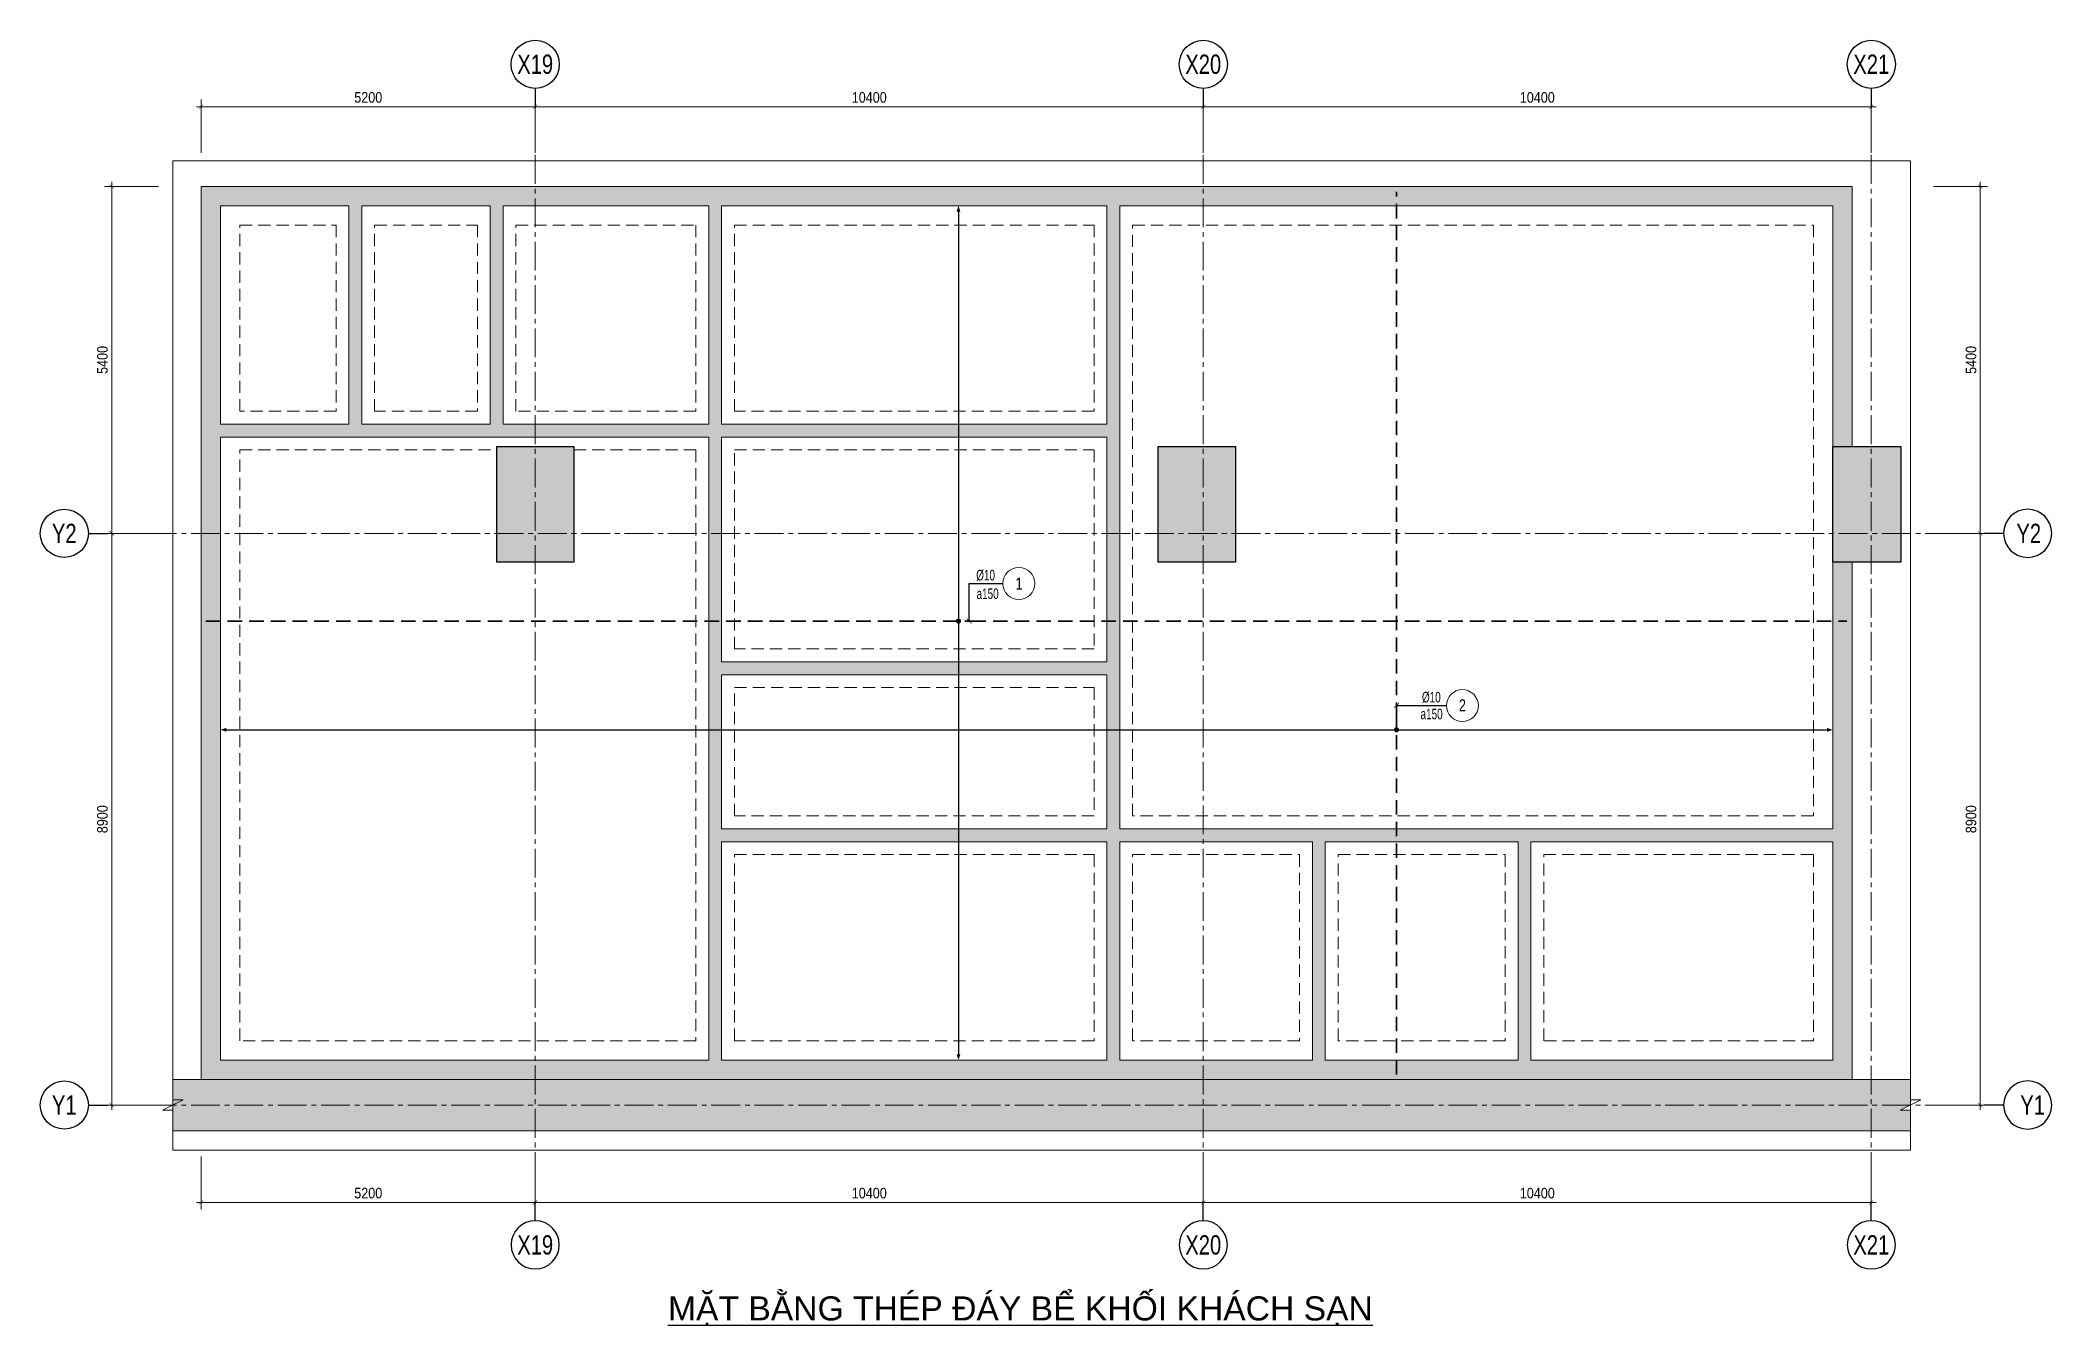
# Model space of a CAD drawing. Extents: x 512210 to 544733856, y -92216 to 2317910607.
# Drawn here: x 585305 to 616621, y -25098 to -5085 of the extents above; entities that cross this region are included whole.
import ezdxf
from ezdxf.enums import TextEntityAlignment as Align

# ---------------------------------------------------------------- set-up
doc = ezdxf.new("R2010")
doc.units = 0
doc.header["$LTSCALE"] = 300
doc.header["$MEASUREMENT"] = 0
for name, pattern in [('CENTER2', [1.125, 0.75, -0.125, 0.125, -0.125]), ('HIDDEN', [0.375, 0.25, -0.125]), ('HIDDEN2', [4.7625, 3.175, -1.5875])]:
    doc.linetypes.add(name, pattern=pattern)
doc.layers.get('0').update_dxf_attribs({"linetype": 'CONTINUOUS'})
doc.layers.get('DEFPOINTS').update_dxf_attribs({"linetype": 'CONTINUOUS'})
for name, color, linetype in [('00-3T-Dim', 8, 'CONTINUOUS'), ('3T-So hieu', 90, 'CONTINUOUS'), ('A-SYM', 7, 'CONTINUOUS'), ('NDC_S-COLUMN', 4, 'CONTINUOUS')]:
    doc.layers.add(name, color=color, linetype=linetype)
for name, color, linetype, lineweight in [('00-TT.Dim', 8, 'CONTINUOUS', 13), ('NDC_S_AXIS', 5, 'CENTER2', 15), ('NDC_S_DIM', 1, 'CONTINUOUS', 15), ('NDC_S_HATCH COLUMN AND WALL', 251, 'CONTINUOUS', 13), ('NDC_S_HATCH MATERIAL', 8, 'CONTINUOUS', 13), ('NDC_S_HIDDEN', 8, 'HIDDEN2', 20), ('NDC_S_REBAR', 4, 'CONTINUOUS', 35), ('NDC_S_SLAB', 2, 'CONTINUOUS', 18)]:
    doc.layers.add(name, color=color, linetype=linetype, lineweight=lineweight)
doc.styles.add('00. TT-Arial-B', font='arial.ttf', dxfattribs={"width": 0.85})
doc.styles.add('02. TT-ArialS', font='3t-unicode.shx', dxfattribs={"width": 0.7})
doc.styles.add('Heerim', font='', dxfattribs={"width": 0.8})
doc.styles.add('NDC_ARIAL', font='arial.ttf', dxfattribs={"width": 0.85})
doc.styles.get("Standard").update_dxf_attribs({"font": 'arial.ttf'})
doc.styles.get('Heerim').set_extended_font_data('Dotum')
doc.dimstyles.new('NDC_1-75', dxfattribs={"dimscale": 75, "dimtxt": 2.2, "dimasz": 1, "dimexe": 1.5, "dimexo": 0, "dimgap": 0.8, "dimtad": 1, "dimdec": 0, "dimdsep": 46, "dimtxsty": 'NDC_ARIAL', "dimblk": 'DIMMARK', "dimcen": 49999.938995, "dimdle": 1.5, "dimclrd": 1, "dimclre": 1, "dimclrt": 3, "dimadec": 0, "dimazin": 0, "dimtfac": 1, "dimtdec": 0, "dimtix": 1, "dimtmove": 1, "dimatfit": 3, "dimfxl": 1, "dimarcsym": 0})
pattern_1 = [(50, (-476697.46, 22090.1), (358.63009, -31.37607), [37.5, -412.5]), (355, (-476697.46, 22090.1), (-69.37567, 376.09607), [30, -330]), (100.4514, (-476667.57, 22087.48), (289.2547, 344.71977), [31.8701, -350.57106]), (46.1842, (-476697.46, 22190.1), (533.62052, -82.7595), [56.25, -618.75]), (96.6356, (-476653, 22183.2), (467.33135, 487.05894), [47.80514, -525.8565]), (351.1842, (-476697.46, 22190.1), (467.331, 487.0593), [45, -495]), (21, (-476647.46, 22165.1), (298.45353, -201.30945), [37.5, -412.5]), (326, (-476647.46, 22165.1), (121.65767, 362.57502), [30, -330]), (71.4514, (-476622.6, 22148.3), (420.11131, 161.26525), [31.8701, -350.57106]), (37.5, (-476697.46, 22090.09), (6.079928, 166.446927), [0, -326, 0, -335, 0, -331.25]), (7.5, (-476697.46, 22090.09), (131.53477, 197.205856), [0, -191, 0, -318.5, 0, -126.25]), (327.5, (-476808.96, 22090.09), (266.911218, -11.277436), [0, -125, 0, -390, 0, -517.5]), (317.5, (-476858.96, 22090.1), (291.59308, 50.05249), [0, -162.5, 0, -259, 0, -367.5]), (45, (-476697.46, 22090.1), (-150.26019, 150.26019), []), (45, (-476697.46, 22151.34), (-150.26019, 150.26019), [])]

msp = doc.modelspace()

# ---------------------------------------------------------------- texts
at = {"linetype": 'HIDDEN'}
msp.add_text('%%UMẶT BẰNG THÉP ĐÁY BỂ KHỐI KHÁCH SẠN', height=375, dxfattribs=at).set_placement((595078.3, -25015.4))
at = {"layer": '00-TT.Dim', "color": 7, "style": '00. TT-Arial-B', "width": 0.75}
for s, p in [('1', (600544.2, -13543.2)), ('2', (607445.7, -15439.3))]:
    msp.add_text(s, height=187.5, dxfattribs=at).set_placement(p, align=Align.MIDDLE_CENTER)
at = {"layer": '3T-So hieu', "style": '02. TT-ArialS', "width": 0.7}
for s, p in [('%%c10', (600169.1, -13412.4)), ('a150', (600226.1, -13701.4)), ('%%c10', (607108.2, -15312)), ('a150', (607138.2, -15574))]:
    msp.add_text(s, height=165, dxfattribs=at).set_placement(p, align=Align.MIDDLE_RIGHT)

# ---------------------------------------------------------------- blocks, each defined once
blk = doc.blocks.new('*U1')
for q in [(0, 0), (0, 2)]:
    blk.add_line((0, 4), q)
blk.add_circle((0, 9), 5)
at = {"style": 'Heerim', "width": 0.8}
blk.add_attdef('NO', text='', height=4, dxfattribs=at).set_placement((-0.01, 9.02), align=Align.MIDDLE_CENTER)
blk = doc.blocks.new('DIMMARK')
at = {"layer": 'NDC_S_DIM', "color": 1}
blk.add_line((-1.5, 0), (1, 0), dxfattribs=at)
at = {"layer": 'NDC_S_DIM', "color": 2, "const_width": 0.1}
blk.add_lwpolyline([(-0.42, -0.42), (0.42, 0.42)], dxfattribs=at)
blk = doc.blocks.new('*D502')
at = {"layer": 'DEFPOINTS', "color": 0, "transparency": 16777216}
for p in [(15600, 15142), (5200, 14424), (15600, 14424)]:
    blk.add_point(p, dxfattribs=at)
at = {"layer": 'NDC_S_DIM', "color": 1, "lineweight": -2, "transparency": 16777216}
for p, q in [((5200, 14424), (5200, 15254)), ((5275, 15142), (15525, 15142)), ((15600, 14424), (15600, 15254))]:
    blk.add_line(p, q, dxfattribs=at)
at = {"layer": 'NDC_S_DIM', "color": 1, "lineweight": -2, "transparency": 16777216, "xscale": 75, "yscale": 75, "zscale": 75, "rotation": 180}
blk.add_blockref('DIMMARK', (5200, 15142), dxfattribs=at)
at = {"layer": 'NDC_S_DIM', "color": 1, "lineweight": -2, "transparency": 16777216, "xscale": 75, "yscale": 75, "zscale": 75}
blk.add_blockref('DIMMARK', (15600, 15142), dxfattribs=at)
at = {"layer": 'NDC_S_DIM', "color": 3, "transparency": 16777216, "insert": (10400, 15286), "char_height": 165, "attachment_point": 5, "style": 'NDC_ARIAL'}
blk.add_mtext('10400', dxfattribs=at)
blk = doc.blocks.new('*D503')
at = {"layer": 'DEFPOINTS', "color": 0, "transparency": 16777216}
for p in [(-1394, 13900), (-667, 13900), (-667, 8500)]:
    blk.add_point(p, dxfattribs=at)
at = {"layer": 'NDC_S_DIM', "color": 1, "lineweight": -2, "transparency": 16777216}
for p, q in [((-667, 13900), (-1507, 13900)), ((-1394, 8575), (-1394, 13825)), ((-667, 8500), (-1507, 8500))]:
    blk.add_line(p, q, dxfattribs=at)
at = {"layer": 'NDC_S_DIM', "color": 1, "lineweight": -2, "transparency": 16777216, "xscale": 75, "yscale": 75, "zscale": 75}
for p, rotation in [((-1394, 13900), 90), ((-1394, 8500), 270)]:
    blk.add_blockref('DIMMARK', p, dxfattribs=dict(at, rotation=rotation))
at = {"layer": 'NDC_S_DIM', "color": 3, "transparency": 16777216, "insert": (-1538, 11200), "char_height": 165, "attachment_point": 5, "rotation": 90, "style": 'NDC_ARIAL'}
blk.add_mtext('5400', dxfattribs=at)
blk = doc.blocks.new('*D504')
at = {"layer": 'DEFPOINTS', "color": 0, "transparency": 16777216}
for p in [(5200, 15142), (0, 14424), (5200, 14424)]:
    blk.add_point(p, dxfattribs=at)
at = {"layer": 'NDC_S_DIM', "color": 1, "lineweight": -2, "transparency": 16777216}
for p, q in [((0, 14424), (0, 15254)), ((75, 15142), (5125, 15142)), ((5200, 14424), (5200, 15254))]:
    blk.add_line(p, q, dxfattribs=at)
at = {"layer": 'NDC_S_DIM', "color": 1, "lineweight": -2, "transparency": 16777216, "xscale": 75, "yscale": 75, "zscale": 75, "rotation": 180}
blk.add_blockref('DIMMARK', (0, 15142), dxfattribs=at)
at = {"layer": 'NDC_S_DIM', "color": 1, "lineweight": -2, "transparency": 16777216, "xscale": 75, "yscale": 75, "zscale": 75}
blk.add_blockref('DIMMARK', (5200, 15142), dxfattribs=at)
at = {"layer": 'NDC_S_DIM', "color": 3, "transparency": 16777216, "insert": (2600, 15286), "char_height": 165, "attachment_point": 5, "style": 'NDC_ARIAL'}
blk.add_mtext('5200', dxfattribs=at)
blk = doc.blocks.new('*D505')
at = {"layer": 'DEFPOINTS', "color": 0, "transparency": 16777216}
for p in [(26000, 15142), (15600, 14424), (26000, 14424)]:
    blk.add_point(p, dxfattribs=at)
at = {"layer": 'NDC_S_DIM', "color": 1, "lineweight": -2, "transparency": 16777216}
for p, q in [((15600, 14424), (15600, 15254)), ((15675, 15142), (25925, 15142)), ((26000, 14424), (26000, 15254))]:
    blk.add_line(p, q, dxfattribs=at)
at = {"layer": 'NDC_S_DIM', "color": 1, "lineweight": -2, "transparency": 16777216, "xscale": 75, "yscale": 75, "zscale": 75, "rotation": 180}
blk.add_blockref('DIMMARK', (15600, 15142), dxfattribs=at)
at = {"layer": 'NDC_S_DIM', "color": 1, "lineweight": -2, "transparency": 16777216, "xscale": 75, "yscale": 75, "zscale": 75}
blk.add_blockref('DIMMARK', (26000, 15142), dxfattribs=at)
at = {"layer": 'NDC_S_DIM', "color": 3, "transparency": 16777216, "insert": (20800, 15286), "char_height": 165, "attachment_point": 5, "style": 'NDC_ARIAL'}
blk.add_mtext('10400', dxfattribs=at)
blk = doc.blocks.new('*D506')
at = {"layer": 'DEFPOINTS', "color": 0, "transparency": 16777216}
for p in [(-1394, 8500), (-667, 8500), (-667, -400)]:
    blk.add_point(p, dxfattribs=at)
at = {"layer": 'NDC_S_DIM', "color": 1, "lineweight": -2, "transparency": 16777216}
for p, q in [((-667, 8500), (-1507, 8500)), ((-1394, -325), (-1394, 8425)), ((-667, -400), (-1507, -400))]:
    blk.add_line(p, q, dxfattribs=at)
at = {"layer": 'NDC_S_DIM', "color": 1, "lineweight": -2, "transparency": 16777216, "xscale": 75, "yscale": 75, "zscale": 75}
for p, rotation in [((-1394, 8500), 90), ((-1394, -400), 270)]:
    blk.add_blockref('DIMMARK', p, dxfattribs=dict(at, rotation=rotation))
at = {"layer": 'NDC_S_DIM', "color": 3, "transparency": 16777216, "insert": (-1538, 4050), "char_height": 165, "attachment_point": 5, "rotation": 90, "style": 'NDC_ARIAL'}
blk.add_mtext('8900', dxfattribs=at)
blk = doc.blocks.new('*D507')
at = {"layer": 'DEFPOINTS', "color": 0, "transparency": 16777216}
for p in [(5200, -1199), (15600, -1199), (15600, -1916)]:
    blk.add_point(p, dxfattribs=at)
at = {"layer": 'NDC_S_DIM', "color": 1, "lineweight": -2, "transparency": 16777216}
for p, q in [((5200, -1199), (5200, -2028)), ((15600, -1199), (15600, -2028)), ((5275, -1916), (15525, -1916))]:
    blk.add_line(p, q, dxfattribs=at)
at = {"layer": 'NDC_S_DIM', "color": 1, "lineweight": -2, "transparency": 16777216, "xscale": 75, "yscale": 75, "zscale": 75, "rotation": 180}
blk.add_blockref('DIMMARK', (5200, -1916), dxfattribs=at)
at = {"layer": 'NDC_S_DIM', "color": 1, "lineweight": -2, "transparency": 16777216, "xscale": 75, "yscale": 75, "zscale": 75}
blk.add_blockref('DIMMARK', (15600, -1916), dxfattribs=at)
at = {"layer": 'NDC_S_DIM', "color": 3, "transparency": 16777216, "insert": (10400, -1772), "char_height": 165, "attachment_point": 5, "style": 'NDC_ARIAL'}
blk.add_mtext('10400', dxfattribs=at)
blk = doc.blocks.new('*D508')
at = {"layer": 'DEFPOINTS', "color": 0, "transparency": 16777216}
for p in [(0, -1199), (5200, -1199), (5200, -1916)]:
    blk.add_point(p, dxfattribs=at)
at = {"layer": 'NDC_S_DIM', "color": 1, "lineweight": -2, "transparency": 16777216}
for p, q in [((0, -1199), (0, -2028)), ((5200, -1199), (5200, -2028)), ((75, -1916), (5125, -1916))]:
    blk.add_line(p, q, dxfattribs=at)
at = {"layer": 'NDC_S_DIM', "color": 1, "lineweight": -2, "transparency": 16777216, "xscale": 75, "yscale": 75, "zscale": 75, "rotation": 180}
blk.add_blockref('DIMMARK', (0, -1916), dxfattribs=at)
at = {"layer": 'NDC_S_DIM', "color": 1, "lineweight": -2, "transparency": 16777216, "xscale": 75, "yscale": 75, "zscale": 75}
blk.add_blockref('DIMMARK', (5200, -1916), dxfattribs=at)
at = {"layer": 'NDC_S_DIM', "color": 3, "transparency": 16777216, "insert": (2600, -1772), "char_height": 165, "attachment_point": 5, "style": 'NDC_ARIAL'}
blk.add_mtext('5200', dxfattribs=at)
blk = doc.blocks.new('*D509')
at = {"layer": 'DEFPOINTS', "color": 0, "transparency": 16777216}
for p in [(15600, -1199), (26000, -1199), (26000, -1916)]:
    blk.add_point(p, dxfattribs=at)
at = {"layer": 'NDC_S_DIM', "color": 1, "lineweight": -2, "transparency": 16777216}
for p, q in [((15600, -1199), (15600, -2028)), ((26000, -1199), (26000, -2028)), ((15675, -1916), (25925, -1916))]:
    blk.add_line(p, q, dxfattribs=at)
at = {"layer": 'NDC_S_DIM', "color": 1, "lineweight": -2, "transparency": 16777216, "xscale": 75, "yscale": 75, "zscale": 75, "rotation": 180}
blk.add_blockref('DIMMARK', (15600, -1916), dxfattribs=at)
at = {"layer": 'NDC_S_DIM', "color": 1, "lineweight": -2, "transparency": 16777216, "xscale": 75, "yscale": 75, "zscale": 75}
blk.add_blockref('DIMMARK', (26000, -1916), dxfattribs=at)
at = {"layer": 'NDC_S_DIM', "color": 3, "transparency": 16777216, "insert": (20800, -1772), "char_height": 165, "attachment_point": 5, "style": 'NDC_ARIAL'}
blk.add_mtext('10400', dxfattribs=at)
blk = doc.blocks.new('*D510')
at = {"layer": 'DEFPOINTS', "color": 0, "transparency": 16777216}
for p in [(26970, 13900), (27697, 13900), (26970, 8500)]:
    blk.add_point(p, dxfattribs=at)
at = {"layer": 'NDC_S_DIM', "color": 1, "lineweight": -2, "transparency": 16777216}
for p, q in [((26970, 13900), (27810, 13900)), ((27697, 8575), (27697, 13825)), ((26970, 8500), (27810, 8500))]:
    blk.add_line(p, q, dxfattribs=at)
at = {"layer": 'NDC_S_DIM', "color": 1, "lineweight": -2, "transparency": 16777216, "xscale": 75, "yscale": 75, "zscale": 75}
for p, rotation in [((27697, 13900), 90), ((27697, 8500), 270)]:
    blk.add_blockref('DIMMARK', p, dxfattribs=dict(at, rotation=rotation))
at = {"layer": 'NDC_S_DIM', "color": 3, "transparency": 16777216, "insert": (27553, 11200), "char_height": 165, "attachment_point": 5, "rotation": 90, "style": 'NDC_ARIAL'}
blk.add_mtext('5400', dxfattribs=at)
blk = doc.blocks.new('*D511')
at = {"layer": 'DEFPOINTS', "color": 0, "transparency": 16777216}
for p in [(26970, 8500), (27697, 8500), (26970, -400)]:
    blk.add_point(p, dxfattribs=at)
at = {"layer": 'NDC_S_DIM', "color": 1, "lineweight": -2, "transparency": 16777216}
for p, q in [((26970, 8500), (27810, 8500)), ((27697, -325), (27697, 8425)), ((26970, -400), (27810, -400))]:
    blk.add_line(p, q, dxfattribs=at)
at = {"layer": 'NDC_S_DIM', "color": 1, "lineweight": -2, "transparency": 16777216, "xscale": 75, "yscale": 75, "zscale": 75}
for p, rotation in [((27697, 8500), 90), ((27697, -400), 270)]:
    blk.add_blockref('DIMMARK', p, dxfattribs=dict(at, rotation=rotation))
at = {"layer": 'NDC_S_DIM', "color": 3, "transparency": 16777216, "insert": (27553, 4050), "char_height": 165, "attachment_point": 5, "rotation": 90, "style": 'NDC_ARIAL'}
blk.add_mtext('8900', dxfattribs=at)
blk = doc.blocks.new('11111')
at = {"layer": 'NDC_S_HATCH COLUMN AND WALL'}
h = blk.add_hatch(color=256, dxfattribs=at)
h.paths.add_polyline_path([(5800, 9850), (4600, 9850), (4600, 8500), (5800, 8500)])
h.paths.add_polyline_path([(5800, 8050), (5800, 8500), (4600, 8500), (4600, 8050)])
for points in [[(14900, 9850), (16100, 9850), (16100, 8050), (14900, 8050)], [(25400, 9850), (26458.5, 9850), (26458.5, 8050), (25400, 8050)]]:
    blk.add_hatch(color=256, dxfattribs=at).paths.add_polyline_path(points)
at = {"layer": 'NDC_S_HATCH MATERIAL'}
h = blk.add_hatch(dxfattribs=at)
h.set_pattern_fill('BT-01', color=256, scale=50, pattern_type=2)
h.set_pattern_definition(pattern_1)
h.paths.add_polyline_path([(25700, 13900), (0, 13900), (0, 8500), (300, 8500), (300, 10000), (7900, 10000), (7900, 8500), (8100, 8500), (8100, 10000), (14100, 10000), (14100, 8500), (14300, 8500), (14300, 13600), (25400, 13600), (25400, 9850), (25700, 9850)])
h.paths.add_polyline_path([(14100, 13600), (14100, 10200), (8100, 10200), (8100, 13600)], flags=16)
h.paths.add_polyline_path([(7900, 13600), (7900, 10200), (4700, 10200), (4700, 13600)], flags=16)
h.paths.add_polyline_path([(4500, 13600), (4500, 10200), (2500, 10200), (2500, 13600)], flags=16)
h.paths.add_polyline_path([(2300, 13600), (2300, 10200), (300, 10200), (300, 13600)], flags=16)
h = blk.add_hatch(dxfattribs=at)
h.set_pattern_fill('BT-01', color=256, scale=50, pattern_type=2)
h.set_pattern_definition(pattern_1)
h.paths.add_polyline_path([(14300, 8500), (14100, 8500), (14100, 6500), (8100, 6500), (8100, 8500), (7900, 8500), (7900, 300), (300, 300), (300, 8500), (0, 8500), (0, 0), (25700, 0), (25700, 8050), (25400, 8050), (25400, 3900), (14300, 3900)])
h.paths.add_polyline_path([(8100, 6300), (14100, 6300), (14100, 3900), (8100, 3900)], flags=16)
h.paths.add_polyline_path([(8100, 3700), (14100, 3700), (14100, 300), (8100, 300)], flags=16)
h.paths.add_polyline_path([(14300, 3700), (17300, 3700), (17300, 300), (14300, 300)], flags=16)
h.paths.add_polyline_path([(17500, 3700), (20500, 3700), (20500, 300), (17500, 300)], flags=16)
h.paths.add_polyline_path([(20700, 3700), (25400, 3700), (25400, 300), (20700, 300)], flags=16)
h = blk.add_hatch(dxfattribs=at)
h.set_pattern_fill('BT-01', color=256, scale=100, style=0, pattern_type=2)
h.set_pattern_definition([(50, (-476697.46, 22090.1), (717.2602, -62.75213), [75, -825]), (355, (-476697.46, 22090.1), (-138.7513, 752.1921), [60, -660]), (100.4514, (-476637.7, 22084.86), (578.5094, 689.4395), [63.7402, -701.1421]), (46.1842, (-476697.5, 22290.1), (1067.241, -165.519), [112.5, -1237.5]), (96.6356, (-476608.5, 22276.3), (934.6627, 974.1179), [95.6103, -1051.713]), (351.1842, (-476697.5, 22290.1), (934.662, 974.1186), [90, -990]), (21, (-476597.46, 22240.1), (596.90705, -402.6189), [75, -825]), (326, (-476597.46, 22240.1), (243.3153, 725.15), [60, -660]), (71.4514, (-476547.7, 22206.54), (840.2226, 322.5305), [63.7402, -701.1421]), (37.5, (-476697.46, 22090.1), (12.15986, 332.89385), [0, -652, 0, -670, 0, -662.5]), (7.5, (-476697.46, 22090.1), (263.06954, 394.4117), [0, -382, 0, -637, 0, -252.5]), (327.5, (-476920.46, 22090.1), (533.82244, -22.55487), [0, -250, 0, -780, 0, -1035]), (317.5, (-477020.46, 22090.1), (583.18617, 100.105), [0, -325, 0, -518, 0, -735]), (45, (-476697.46, 22090.1), (-300.52038, 300.52038), []), (45, (-476697.46, 22212.6), (-300.52038, 300.52038), [])])
h.paths.add_polyline_path([(26608.5, 0), (-441.5, 0), (-441.5, -800), (26608.5, -800), (26608.5, -480), (26448.5, -480), (26608.5, -400)])
at = {"layer": 'NDC_S-COLUMN'}
for points in [[(4600, 9850), (5800, 9850), (5800, 8050), (4600, 8050)], [(14900, 9850), (16100, 9850), (16100, 8050), (14900, 8050)], [(25400, 9850), (26458.5, 9850), (26458.5, 8050), (25400, 8050)]]:
    blk.add_lwpolyline(points, close=True, dxfattribs=at)
at = {"layer": 'NDC_S_AXIS', "ltscale": 2}
for points in [[(5200, 15065.5), (5200, -2071.3)], [(15600, 15065.5), (15600, -2071.3)], [(26000, 15065.5), (26000, -2071.3)], [(-1509.1, 8500), (27101.4, 8500)], [(-1509.1, -400), (27101.4, -400)]]:
    blk.add_lwpolyline(points, dxfattribs=at)
at = {"layer": 'NDC_S_DIM', "color": 250}
blk.add_lwpolyline([(-441.5, -1099.9), (26608.5, -1099.9), (26608.5, 14298.5), (-441.5, 14298.5)], close=True, dxfattribs=at)
blk.add_lwpolyline([(-441.5, -1099.9), (26608.5, -1099.9), (26608.5, 14298.5), (-441.5, 14298.5)], close=True, dxfattribs=at)
at = {"layer": 'NDC_S_DIM'}
for points in [[(-441.5, -960), (-441.5, -480), (-601.5, -480), (-281.5, -320), (-441.5, -320), (-441.5, 160)], [(26608.5, -960), (26608.5, -480), (26448.5, -480), (26768.5, -320), (26608.5, -320), (26608.5, 160)]]:
    blk.add_lwpolyline(points, dxfattribs=at)
at = {"layer": 'NDC_S_HIDDEN', "ltscale": 0.2}
for points in [[(600, 13300), (2100, 13300), (2100, 10400), (600, 10400)], [(2700, 13300), (4300, 13300), (4300, 10400), (2700, 10400)], [(4900, 13300), (7700, 13300), (7700, 10400), (4900, 10400)], [(8300, 13300), (13900, 13300), (13900, 10400), (8300, 10400)], [(14500, 13300), (25100, 13300), (25100, 4100), (14500, 4100)], [(8300, 9800), (13900, 9800), (13900, 6700), (8300, 6700)], [(8300, 6100), (13900, 6100), (13900, 4100), (8300, 4100)], [(8300, 3500), (13900, 3500), (13900, 600), (8300, 600)], [(14500, 3500), (17100, 3500), (17100, 600), (14500, 600)], [(17700, 3500), (20300, 3500), (20300, 600), (17700, 600)], [(20900, 3500), (25100, 3500), (25100, 600), (20900, 600)]]:
    blk.add_lwpolyline(points, close=True, dxfattribs=at)
blk.add_lwpolyline([(5800, 9800), (7700, 9800), (7700, 600), (600, 600), (600, 9800), (4600, 9800)], dxfattribs=at)
at = {"layer": 'NDC_S_SLAB'}
for points in [[(25700, 9850), (25700, 13900), (0, 13900), (0, 0), (25700, 0), (25700, 8050)], [(2300, 13600), (300, 13600), (300, 10200)], [(4500, 13600), (2500, 13600)], [(7900, 13600), (4700, 13600)], [(14100, 13600), (8100, 13600)], [(25400, 3900), (25400, 13600), (14300, 13600)], [(300, 10000), (300, 300), (7900, 300)], [(20700, 300), (25400, 300), (25400, 3700)], [(26608.5, 0), (-441.5, 0)], [(8100, 300), (14100, 300)], [(14300, 300), (17300, 300)], [(17500, 300), (20500, 300)], [(26608.5, -800), (-441.5, -800)]]:
    blk.add_lwpolyline(points, dxfattribs=at)
for points in [[(2300, 10200), (300, 10200), (300, 13600), (2300, 13600)], [(4500, 10200), (2500, 10200), (2500, 13600), (4500, 13600)], [(7900, 13600), (4700, 13600), (4700, 10200), (7900, 10200)], [(14100, 10200), (8100, 10200), (8100, 13600), (14100, 13600)], [(14300, 13600), (25400, 13600), (25400, 3900), (14300, 3900)], [(300, 10000), (7900, 10000), (7900, 300), (300, 300)], [(8100, 6500), (14100, 6500), (14100, 10000), (8100, 10000)], [(8100, 6300), (14100, 6300), (14100, 3900), (8100, 3900)], [(8100, 3700), (14100, 3700), (14100, 300), (8100, 300)], [(14300, 3700), (17300, 3700), (17300, 300), (14300, 300)], [(17500, 3700), (20500, 3700), (20500, 300), (17500, 300)], [(20700, 3700), (25400, 3700), (25400, 300), (20700, 300)]]:
    blk.add_lwpolyline(points, close=True, dxfattribs=at)
at = {"layer": 'A-SYM', "xscale": 75, "yscale": 75, "zscale": 75}
for p, values in [((5200, 15127), {'NO': 'X19'}), ((15600, 15127), {'NO': 'X20'}), ((26000, 15127), {'NO': 'X21'})]:
    blk.add_blockref('*U1', p, dxfattribs=at).add_auto_attribs(values)
at = {"layer": 'A-SYM'}
ref = blk.add_blockref('*U1', (-1456.4, 8500), dxfattribs=dict(at, xscale=75.00000000000011, yscale=75.00000000000011, zscale=75.00000000000011, rotation=90))
ref.add_attrib('NO', 'Y2', dxfattribs={"layer": '0', "height": 300, "style": 'Heerim', "width": 0.8}).set_placement((-2132.7, 8499.5), align=Align.MIDDLE_CENTER)
ref = blk.add_blockref('*U1', (27759.4, 8500), dxfattribs=dict(at, xscale=-75, yscale=75, zscale=75, rotation=270))
ref.add_attrib('NO', 'Y2', dxfattribs={"layer": '0', "height": 300, "style": 'Heerim', "width": 0.8}).set_placement((28450.7, 8499.5), align=Align.MIDDLE_CENTER)
ref = blk.add_blockref('*U1', (-1456.4, -400), dxfattribs=dict(at, xscale=75.00000000000011, yscale=75.00000000000011, zscale=75.00000000000011, rotation=90))
ref.add_attrib('NO', 'Y1', dxfattribs={"layer": '0', "height": 300, "style": 'Heerim', "width": 0.8}).set_placement((-2132.7, -400.5), align=Align.MIDDLE_CENTER)
ref = blk.add_blockref('*U1', (27759.4, -400), dxfattribs=dict(at, xscale=-75, yscale=75, zscale=75, rotation=270))
ref.add_attrib('NO', 'Y1', dxfattribs={"layer": '0', "height": 300, "style": 'Heerim', "width": 0.8}).set_placement((28511.3, -400.5), align=Align.MIDDLE_CENTER)
ref = blk.add_blockref('*U1', (5200, -1901), dxfattribs=dict(at, xscale=-75, yscale=75, zscale=75, rotation=180))
ref.add_attrib('NO', 'X19', dxfattribs={"layer": '0', "height": 300, "style": 'Heerim', "width": 0.8}).set_placement((5199.5, -2576.9), align=Align.MIDDLE_CENTER)
ref = blk.add_blockref('*U1', (15600, -1901), dxfattribs=dict(at, xscale=-75, yscale=75, zscale=75, rotation=180))
ref.add_attrib('NO', 'X20', dxfattribs={"layer": '0', "height": 300, "style": 'Heerim', "width": 0.8}).set_placement((15599.5, -2576.9), align=Align.MIDDLE_CENTER)
ref = blk.add_blockref('*U1', (26000, -1901), dxfattribs=dict(at, xscale=-75, yscale=75, zscale=75, rotation=180))
ref.add_attrib('NO', 'X21', dxfattribs={"layer": '0', "height": 300, "style": 'Heerim', "width": 0.8}).set_placement((25999.5, -2576.9), align=Align.MIDDLE_CENTER)
at = {"layer": 'NDC_S_DIM'}
for base, p1, p2, picture, middle in [((5200, 15141.8), (0, 14424.5), (5200, 14424.5), '*D504', (2600, 15286.1)), ((15600, 15141.8), (5200, 14424.5), (15600, 14424.5), '*D502', (10400, 15286.1)), ((26000, 15141.8), (15600, 14424.5), (26000, 14424.5), '*D505', (20800, 15286.1)), ((5200, -1915.9), (0, -1198.5), (5200, -1198.5), '*D508', (2600, -1771.7)), ((15600, -1915.9), (5200, -1198.5), (15600, -1198.5), '*D507', (10400, -1771.7)), ((26000, -1915.9), (15600, -1198.5), (26000, -1198.5), '*D509', (20800, -1771.7))]:
    dim = blk.add_linear_dim(base=base, p1=p1, p2=p2, dimstyle='NDC_1-75', dxfattribs=at)
    dim.commit()
    dim.dimension.update_dxf_attribs({"geometry": picture, "text_midpoint": middle})
for base, p1, p2, picture, middle in [((-1394.1, 13900), (-666.6, 8500), (-666.6, 13900), '*D503', (-1538.3, 11200)), ((27697.1, 13900), (26969.6, 8500), (26969.6, 13900), '*D510', (27552.8, 11200)), ((-1394.1, 8500), (-666.6, -400), (-666.6, 8500), '*D506', (-1538.3, 4050)), ((27697.1, 8500), (26969.6, -400), (26969.6, 8500), '*D511', (27552.8, 4050))]:
    dim = blk.add_linear_dim(base=base, p1=p1, p2=p2, angle=90, dimstyle='NDC_1-75', dxfattribs=at)
    dim.commit()
    dim.dimension.update_dxf_attribs({"geometry": picture, "text_midpoint": middle})

# ---------------------------------------------------------------- hatches: boundary and pattern name
at = {"layer": '00-TT.Dim'}
h = msp.add_hatch(color=3, dxfattribs=at)
edge = h.paths.add_edge_path()
edge.add_arc((599600.7, -14127.9), 32.2, 0, 360)
h = msp.add_hatch(color=3, dxfattribs=at)
edge = h.paths.add_edge_path()
edge.add_arc((599600.7, -14127.9), 32.2, 0, 360)
h = msp.add_hatch(color=3, dxfattribs=at)
edge = h.paths.add_edge_path()
edge.add_arc((606419.6, -15820.4), 32.2, 0, 360)
h = msp.add_hatch(color=3, dxfattribs=at)
edge = h.paths.add_edge_path()
edge.add_arc((606419.6, -15820.4), 32.2, 0, 360)

# ---------------------------------------------------------------- linework, layer by layer
at = {"layer": '00-3T-Dim'}
for p, q in [((599600.7, -7751.9), (599600.7, -13952.1)), ((599600.7, -13952.1), (599600.7, -20871.9)), ((588201.8, -15820.4), (606243.7, -15820.4)), ((606243.7, -15820.4), (613121.8, -15820.4))]:
    msp.add_line(p, q, dxfattribs=at)
at = {"layer": '00-TT.Dim', "color": 2}
for points in [[(599525.7, -7661.9, 15, 15, 0), (599675.7, -7661.9, 0, 0, 0)], [(588111.8, -15895.4, 15, 15, 0), (588111.8, -15745.4, 0, 0, 0)], [(613211.8, -15895.4, 15, 15, 0), (613211.8, -15745.4, 0, 0, 0)], [(599525.7, -20961.9, 15, 15, 0), (599675.7, -20961.9, 0, 0, 0)]]:
    msp.add_lwpolyline(points, format="xyseb", dxfattribs=at)
at = {"layer": '00-TT.Dim', "color": 8}
for centre in [(600540, -13543.2), (607445.7, -15443.6)]:
    msp.add_circle(centre, 248.6, dxfattribs=at)
at = {"layer": '00-TT.Dim', "color": 3}
for centre in [(599600.7, -14127.9), (606419.6, -15820.4)]:
    msp.add_circle(centre, 32.2, dxfattribs=at)
at = {"layer": '00-TT.Dim', "color": 2}
for points in [[(599570.7, -7751.9), (599600.7, -7661.9), (599630.7, -7751.9)], [(588201.8, -15850.4), (588111.8, -15820.4), (588201.8, -15790.4)], [(613121.8, -15850.4), (613211.8, -15820.4), (613121.8, -15790.4)], [(599570.7, -20871.9), (599600.7, -20961.9), (599630.7, -20871.9)]]:
    msp.add_solid(points, dxfattribs=at)
at = {"layer": 'NDC_S_REBAR', "linetype": 'HIDDEN', "ltscale": 3, "flags": 128}
for points in [[(606419.6, -15620.3), (606419.6, -7443.8)], [(587885.1, -14127.9), (599800.8, -14127.9)], [(599800.8, -14127.9), (613429.9, -14127.9)], [(606419.6, -21188.6), (606419.6, -15620.3)]]:
    msp.add_lwpolyline(points, dxfattribs=at)

# ---------------------------------------------------------------- block references
at = {"layer": 'NDC_S_HIDDEN'}
msp.add_blockref('11111', (587811.8, -21261.9), dxfattribs=at)

msp.set_redraw_order([(e.dxf.handle, doc.entitydb.next_handle()) for e in msp.query("TEXT MTEXT ATTDEF DIMENSION ARC_DIMENSION")])  # texts and dimensions are drawn at this point

# ---------------------------------------------------------------- leaders
at = {"layer": 'NDC_S_DIM'}
for points in [[(599765.9, -14127.9), (599765.9, -13543.2), (600291.4, -13543.2)], [(606419.6, -15443.6), (606671.6, -15443.6), (607197.1, -15443.6)]]:
    msp.add_leader(points, dimstyle='NDC_1-75', override={"dimgap": 0.8, "dimtad": 0, "dimldrblk": 'ARCHTICK'}, dxfattribs=at)

doc.saveas('drawing.dxf')
